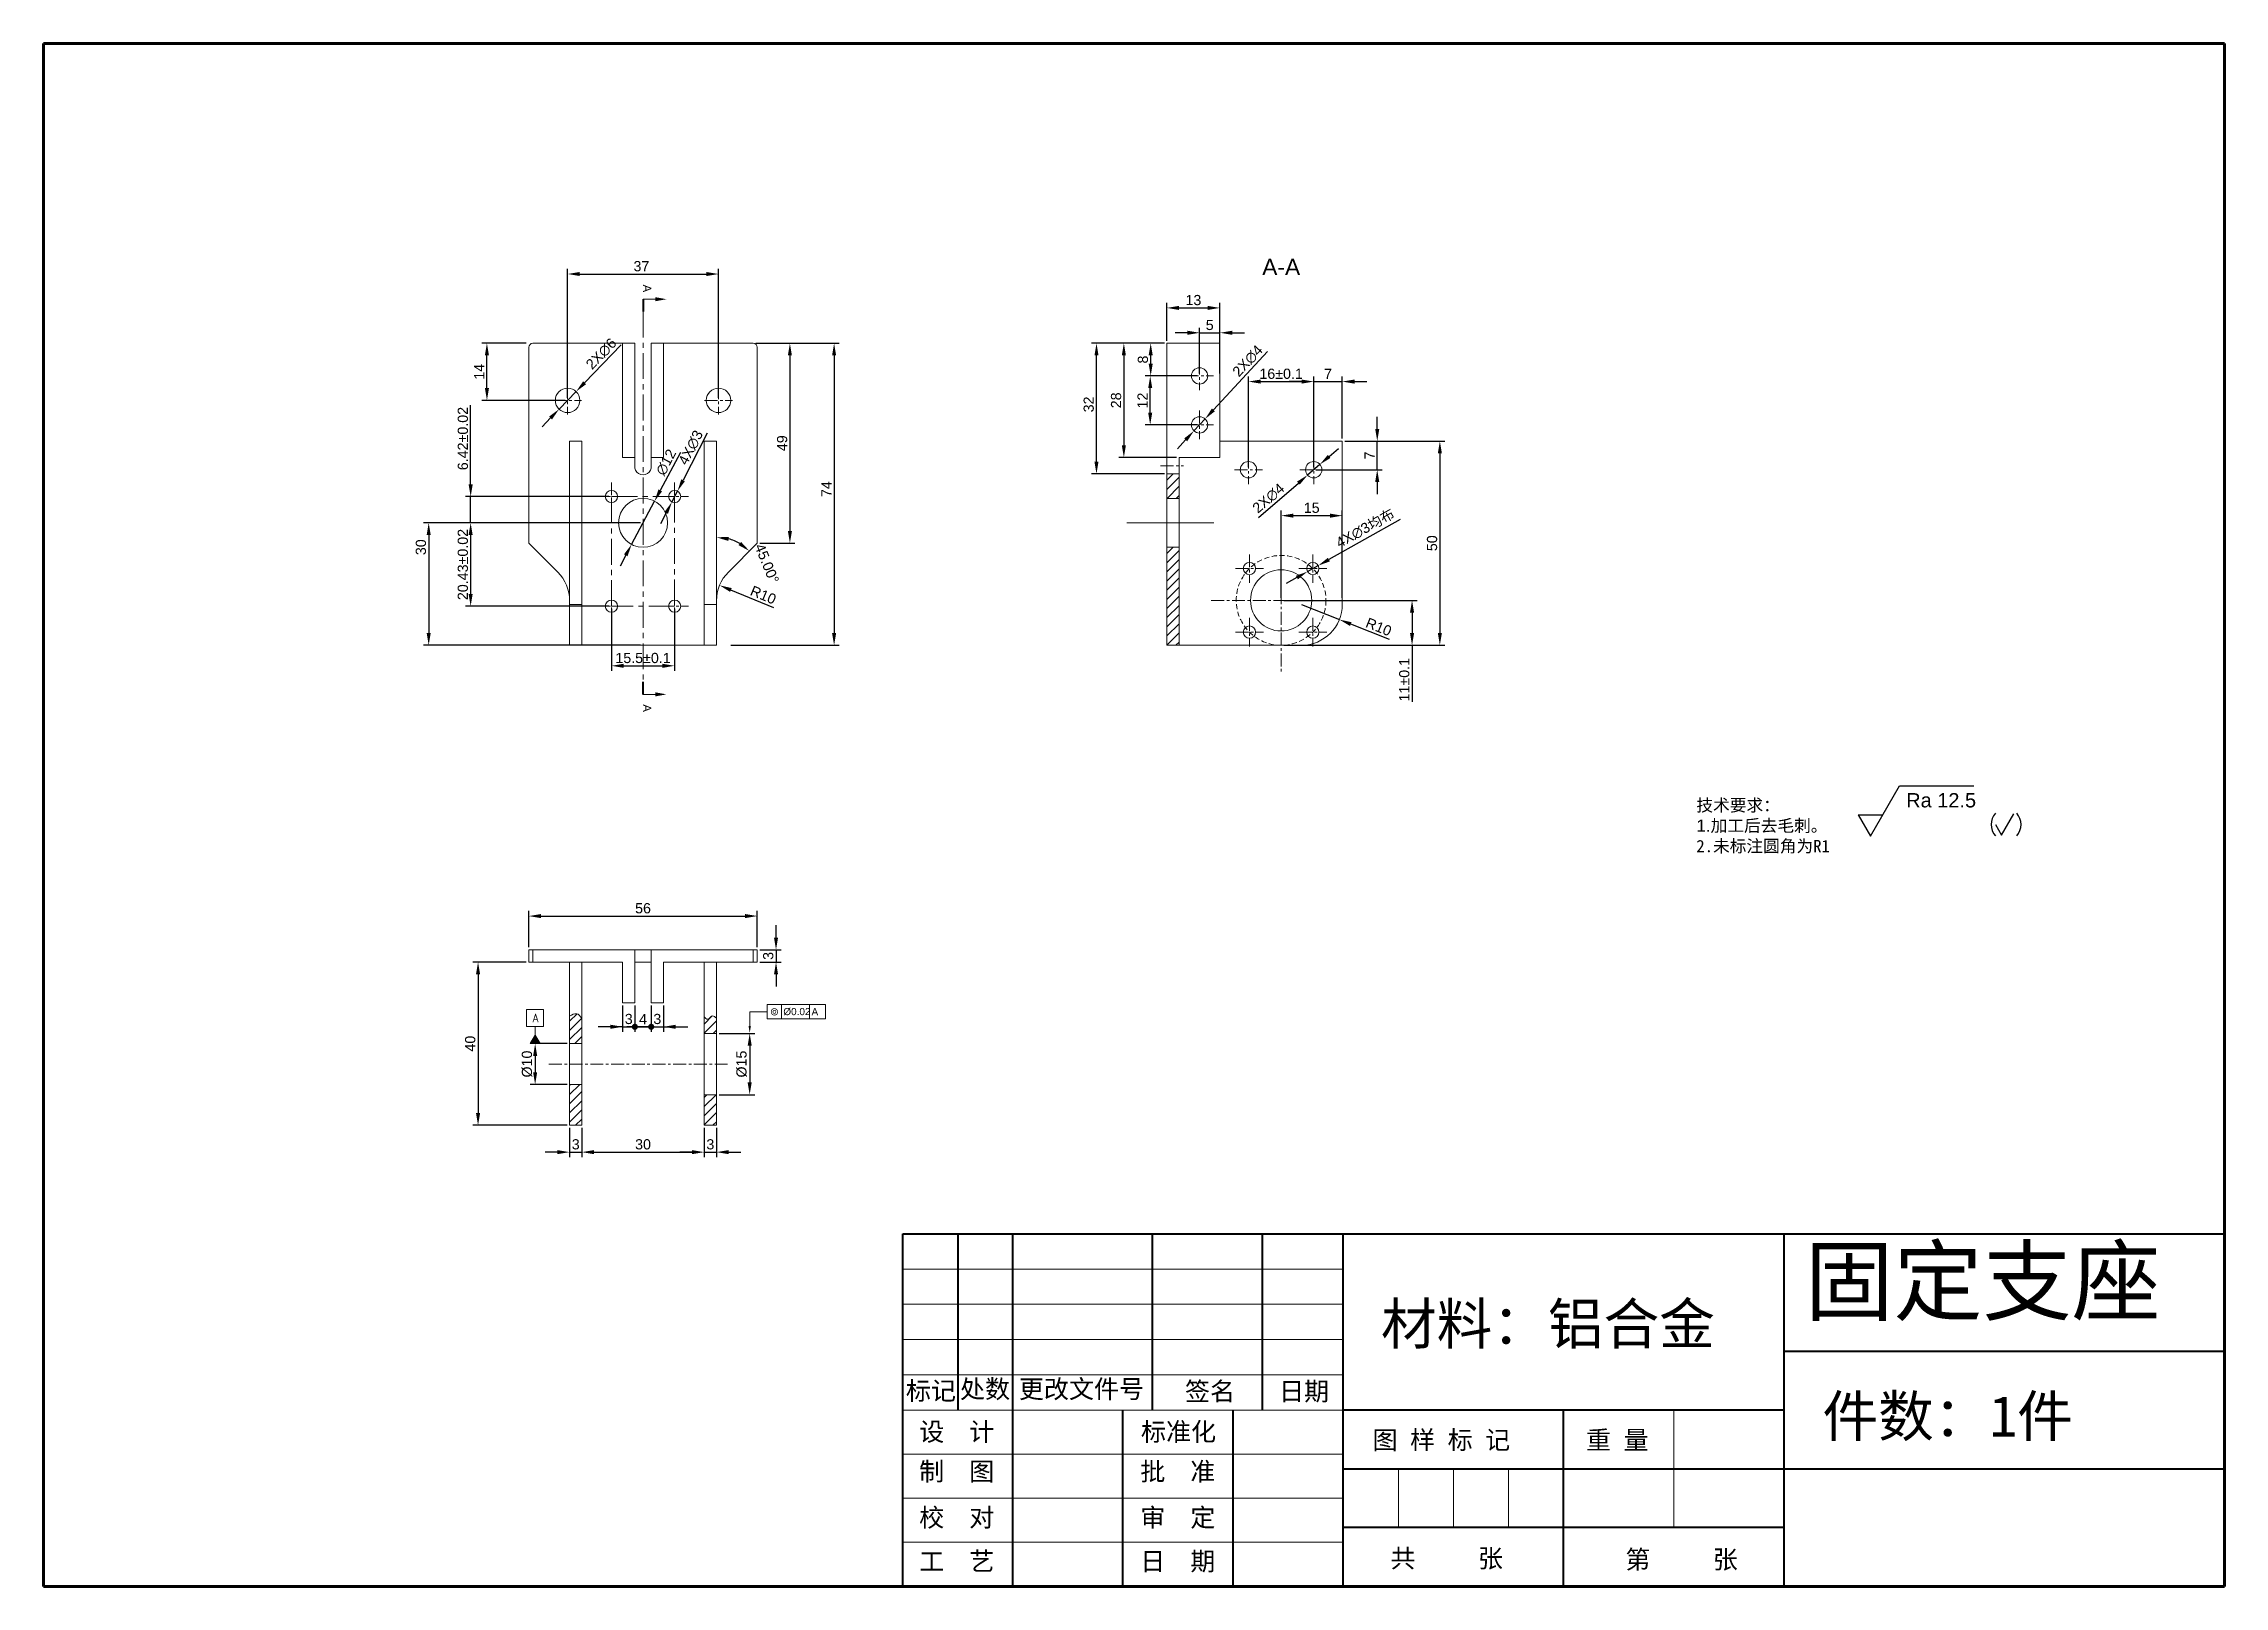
# Model space of a CAD drawing. Header units: millimetres. Extents: x 8228 to 14419, y 2533 to 3289.
# Drawn here: x 11280 to 11815, y 2701 to 3079 of the extents above; entities that cross this region are included whole.
import ezdxf

# ---------------------------------------------------------------- set-up
doc = ezdxf.new("R2010")
doc.units = ezdxf.units.MM
doc.linetypes.add('CENTER', pattern=[50.8, 31.75, -6.35, 6.35, -6.35])
doc.linetypes.add('DASHED', pattern=[19.05, 12.7, -6.35])
for name, color, linetype, lineweight in [('AM_5', 3, 'Continuous', 25), ('AM_8', 1, 'Continuous', 25), ('中心线', 1, 'CENTER', 5), ('尺寸', 3, 'Continuous', 15), ('标注', 3, 'Continuous', 5), ('粗实线', 7, 'Continuous', 40), ('线框', 7, 'Continuous', 60), ('细实线', 5, 'Continuous', 5), ('虚线', 6, 'DASHED', 5)]:
    doc.layers.add(name, color=color, linetype=linetype, lineweight=lineweight)
doc.styles.add('ACISOGDT', font='amgdt.shx')
doc.styles.get("Standard").update_dxf_attribs({"font": 'arial.ttf'})
doc.styles.add('USER2', font='SIMPLEX.SHX')
doc.styles.add('样式 2', font='arial.ttf', dxfattribs={"height": 2})
doc.dimstyles.new('样式0-2', dxfattribs={"dimtxt": 2.5, "dimasz": 3, "dimexe": 1.25, "dimexo": 0.625, "dimtad": 1, "dimdsep": 46, "dimtxsty": 'Standard', "dimcen": 2.5, "dimazin": 0, "dimtfac": 1, "dimtmove": 0, "dimatfit": 3, "dimfxl": 1, "dimarcsym": 0})
doc.dimstyles.new('样式0-2$0', dxfattribs={"dimtxt": 2.5, "dimasz": 3, "dimexe": 1.25, "dimexo": 0.625, "dimtad": 1, "dimdsep": 46, "dimtxsty": 'Standard', "dimcen": 2.5, "dimazin": 0, "dimtfac": 1, "dimtmove": 0, "dimatfit": 3, "dimfxl": 1, "dimarcsym": 0})

msp = doc.modelspace()

# ---------------------------------------------------------------- texts
at = {"layer": 'AM_5', "insert": (11736.66, 2895.244), "char_height": 3.5, "width": 18.09925, "attachment_point": 1}
msp.add_mtext('Ra 12.5', dxfattribs=at)
at = {"layer": '中心线', "attachment_point": 1, "style": '样式 2'}
for s, insert, char_height in [('{\\fSimSun|b0|i0|c134|p2;\\C2;固定支座}', (11711.742, 2783.7), 16), ('{\\fSimSun|b0|i0|c134|p2;\\C2;材料：铝合金}', (11607.896, 2770.226), 10), ('{\\fSimSun|b0|i0|c134|p2;\\C2;件数：1件}', (11716.143, 2747.587), 10)]:
    msp.add_mtext_dynamic_manual_height_columns(s, width=150.08792, gutter_width=10, heights=[0], dxfattribs=dict(at, insert=insert, char_height=char_height))
at = {"layer": '尺寸', "color": 2}
for s, insert, char_height, attachment_point, style in [('\\Fisocp.shx,gbcbig.shx;\\W1.0000000000;\\T1.0000000000;\\o\\lA', (11399.801, 2841.195), 2.1, 1, 'USER2'), ('r', (11459.206, 2841.684), 1.75, 5, 'ACISOGDT')]:
    msp.add_mtext(s, dxfattribs=dict(at, insert=insert, char_height=char_height, attachment_point=attachment_point, style=style))
at = {"layer": '尺寸', "color": 2, "char_height": 1.75, "attachment_point": 4}
for s, insert in [('%%c0.02', (11461.393, 2841.684)), (' A', (11467.623, 2841.684))]:
    msp.add_mtext(s, dxfattribs=dict(at, insert=insert))
at = {"layer": '标注', "insert": (11685.214, 2893.779), "char_height": 3, "attachment_point": 1, "style": '样式 2'}
msp.add_mtext_dynamic_manual_height_columns('{\\fSimSun|b0|i0|c134|p2;\\C0;技术要求：\\fArial|b0|i0|c0|p34;\\P1.\\fSimSun|b0|i0|c134|p2;加工后去毛刺。\\P2.未标注圆角为R1}', width=65.6412, gutter_width=10, heights=[0], dxfattribs=at)
at = {"layer": '粗实线', "ltscale": 0.1, "insert": (11578.785, 3026.165), "char_height": 4, "attachment_point": 1, "style": '样式 2'}
msp.add_mtext_dynamic_manual_height_columns('A-A', width=10.20629, gutter_width=10, heights=[0], dxfattribs=at)
at = {"layer": '粗实线', "ltscale": 0.1, "char_height": 2, "attachment_point": 1, "rotation": 270, "style": '样式 2'}
for insert in [(11429.001, 3019.843), (11429.001, 2917.002)]:
    msp.add_mtext_dynamic_manual_height_columns('A', width=7.61663, gutter_width=10, heights=[0], dxfattribs=dict(at, insert=insert))
at = {"layer": '细实线', "char_height": 4.5, "attachment_point": 1}
for s, insert, width in [('{\\f宋体|b0|i0|c134|p2;标记}', (11491.44, 2751.076), 15.75), ('{\\f宋体|b0|i0|c134|p2;处数}', (11504.699, 2751.493), 15.75), ('{\\f宋体|b0|i0|c134|p2;更改文件号}', (11519.132, 2751.493), 33.75), ('{\\f宋体|b0|i0|c134|p2;签名}', (11559.849, 2750.925), 15.75), ('{\\f宋体|b0|i0|c134|p2;日期}', (11582.904, 2750.925), 15.75), ('{\\f宋体|b0|i0|c134|p2;设  计}', (11494.698, 2741.03), 36), ('{\\f宋体|b0|i0|c134|p2;标准化}', (11549.07, 2741.03), 36), ('{\\f宋体|b0|i0|c134|p2;图 样 标 记}', (11605.838, 2739), 40.55418), ('\\f宋体|b0|i0|c134|p2;重 量', (11658.166, 2738.996), 22.5), ('{\\f宋体|b0|i0|c134|p2;制  图}', (11494.698, 2731.308), 36), ('{\\f宋体|b0|i0|c134|p2;批  准}', (11548.89, 2731.308), 36), ('{\\f宋体|b0|i0|c134|p2;校  对}', (11494.698, 2720.009), 36), ('{\\f宋体|b0|i0|c134|p2;审  定}', (11548.89, 2720.009), 36), ('{\\f宋体|b0|i0|c134|p2; 共     张}', (11607.171, 2710.01), 36.38916), ('{\\f宋体|b0|i0|c134|p2; 第     张}', (11664.745, 2709.743), 45), ('{\\f宋体|b0|i0|c134|p2;工  艺}', (11494.698, 2709.277), 36), ('{\\f宋体|b0|i0|c134|p2;日  期}', (11548.89, 2709.277), 36)]:
    msp.add_mtext(s, dxfattribs=dict(at, insert=insert, width=width))

# ---------------------------------------------------------------- blocks, each defined once
blk = doc.blocks.new('*D88')
at = {"layer": 'Defpoints', "color": 0, "ltscale": 0.1, "transparency": 16777216}
for p in [(11406.42, 2989.32), (11410.59, 2993.63)]:
    blk.add_point(p, dxfattribs=at)
at = {"layer": '标注', "color": 0, "lineweight": -2, "ltscale": 0.1, "transparency": 16777216}
for p, q in [((11421.65, 3005.08), (11412.67, 2995.79)), ((11406.42, 2989.32), (11410.59, 2993.63)), ((11404.33, 2987.16), (11402.25, 2985.01))]:
    blk.add_line(p, q, dxfattribs=at)
at = {"layer": '标注', "color": 0, "ltscale": 0.1, "transparency": 16777216}
for points in [[(11412.31, 2996.14), (11413.03, 2995.44), (11410.59, 2993.63)], [(11403.97, 2987.51), (11404.69, 2986.82), (11406.42, 2989.32)]]:
    blk.add_solid(points, dxfattribs=at)
at = {"layer": '标注', "color": 0, "ltscale": 0.1, "transparency": 16777216, "insert": (11416.78, 3002.88), "char_height": 2.5, "attachment_point": 5, "rotation": 45.9738}
blk.add_mtext('2X∅6', dxfattribs=at)
blk = doc.blocks.new('*D89')
at = {"layer": 'Defpoints', "color": 0, "ltscale": 0.1, "transparency": 16777216}
for p in [(11435.44, 2969.23), (11434.06, 2966.56)]:
    blk.add_point(p, dxfattribs=at)
at = {"layer": '标注', "color": 0, "lineweight": -2, "ltscale": 0.1, "transparency": 16777216}
for p, q in [((11442.75, 2983.43), (11436.81, 2971.9)), ((11434.06, 2966.56), (11435.44, 2969.23)), ((11432.69, 2963.9), (11431.32, 2961.23))]:
    blk.add_line(p, q, dxfattribs=at)
at = {"layer": '标注', "color": 0, "ltscale": 0.1, "transparency": 16777216}
for points in [[(11436.37, 2972.13), (11437.26, 2971.67), (11435.44, 2969.23)], [(11432.25, 2964.13), (11433.13, 2963.67), (11434.06, 2966.56)]]:
    blk.add_solid(points, dxfattribs=at)
at = {"layer": '标注', "color": 0, "ltscale": 0.1, "transparency": 16777216, "insert": (11438.72, 2979.9), "char_height": 2.5, "attachment_point": 5, "rotation": 62.7457}
blk.add_mtext('4X∅3', dxfattribs=at)
blk = doc.blocks.new('*D90')
at = {"layer": 'Defpoints', "color": 0, "ltscale": 0.1, "transparency": 16777216}
for p in [(11429.82, 2966.77), (11424.18, 2956.18)]:
    blk.add_point(p, dxfattribs=at)
at = {"layer": '标注', "color": 0, "lineweight": -2, "ltscale": 0.1, "transparency": 16777216}
for p, q in [((11436.17, 2978.71), (11431.23, 2969.42)), ((11424.18, 2956.18), (11429.82, 2966.77)), ((11422.77, 2953.53), (11421.36, 2950.88))]:
    blk.add_line(p, q, dxfattribs=at)
at = {"layer": '标注', "color": 0, "ltscale": 0.1, "transparency": 16777216}
for points in [[(11430.79, 2969.65), (11431.67, 2969.18), (11429.82, 2966.77)], [(11422.33, 2953.76), (11423.21, 2953.29), (11424.18, 2956.18)]]:
    blk.add_solid(points, dxfattribs=at)
at = {"layer": '标注', "color": 0, "ltscale": 0.1, "transparency": 16777216, "insert": (11432.66, 2976.31), "char_height": 2.5, "attachment_point": 5, "rotation": 61.9837}
blk.add_mtext('∅12', dxfattribs=at)
blk = doc.blocks.new('*D91')
at = {"layer": 'Defpoints', "color": 0, "ltscale": 0.1, "transparency": 16777216}
for p in [(11454, 3005.48), (11455, 2956.48), (11463, 2956.48)]:
    blk.add_point(p, dxfattribs=at)
at = {"layer": '标注', "color": 0, "lineweight": -2, "ltscale": 0.1, "transparency": 16777216}
for p, q in [((11454.63, 3005.48), (11464.25, 3005.48)), ((11463, 3002.48), (11463, 2959.48)), ((11455.63, 2956.48), (11464.25, 2956.48))]:
    blk.add_line(p, q, dxfattribs=at)
at = {"layer": '标注', "color": 0, "ltscale": 0.1, "transparency": 16777216}
for points in [[(11462.5, 3002.48), (11463.5, 3002.48), (11463, 3005.48)], [(11462.5, 2959.48), (11463.5, 2959.48), (11463, 2956.48)]]:
    blk.add_solid(points, dxfattribs=at)
at = {"layer": '标注', "color": 0, "ltscale": 0.1, "transparency": 16777216, "insert": (11461.1, 2980.98), "char_height": 2.5, "attachment_point": 5, "rotation": 90}
blk.add_mtext('49', dxfattribs=at)
blk = doc.blocks.new('*D93')
at = {"layer": 'Defpoints', "color": 0, "ltscale": 0.1, "transparency": 16777216}
for p in [(11454, 3005.48), (11447.93, 2931.48), (11473.84, 2931.48)]:
    blk.add_point(p, dxfattribs=at)
at = {"layer": '标注', "color": 0, "lineweight": -2, "ltscale": 0.1, "transparency": 16777216}
for p, q in [((11454.63, 3005.48), (11475.09, 3005.48)), ((11473.84, 3002.48), (11473.84, 2934.48)), ((11448.55, 2931.48), (11475.09, 2931.48))]:
    blk.add_line(p, q, dxfattribs=at)
at = {"layer": '标注', "color": 0, "ltscale": 0.1, "transparency": 16777216}
for points in [[(11473.34, 3002.48), (11474.34, 3002.48), (11473.84, 3005.48)], [(11473.34, 2934.48), (11474.34, 2934.48), (11473.84, 2931.48)]]:
    blk.add_solid(points, dxfattribs=at)
at = {"layer": '标注', "color": 0, "ltscale": 0.1, "transparency": 16777216, "insert": (11471.97, 2969.73), "char_height": 2.5, "attachment_point": 5, "rotation": 90}
blk.add_mtext('74', dxfattribs=at)
blk = doc.blocks.new('*D97')
at = {"layer": 'Defpoints', "color": 0, "ltscale": 0.1, "transparency": 16777216}
for p in [(11388.73, 3005.48), (11399, 3005.48), (11408.5, 2991.48)]:
    blk.add_point(p, dxfattribs=at)
at = {"layer": '标注', "color": 0, "lineweight": -2, "ltscale": 0.1, "transparency": 16777216}
for p, q in [((11398.38, 3005.48), (11387.48, 3005.48)), ((11388.73, 2994.48), (11388.73, 3002.48)), ((11407.88, 2991.48), (11387.48, 2991.48))]:
    blk.add_line(p, q, dxfattribs=at)
at = {"layer": '标注', "color": 0, "ltscale": 0.1, "transparency": 16777216}
for points in [[(11388.23, 3002.48), (11389.23, 3002.48), (11388.73, 3005.48)], [(11388.23, 2994.48), (11389.23, 2994.48), (11388.73, 2991.48)]]:
    blk.add_solid(points, dxfattribs=at)
at = {"layer": '标注', "color": 0, "ltscale": 0.1, "transparency": 16777216, "insert": (11386.85, 2998.48), "char_height": 2.5, "attachment_point": 5, "rotation": 90}
blk.add_mtext('14', dxfattribs=at)
blk = doc.blocks.new('*D98')
at = {"layer": 'Defpoints', "color": 0, "ltscale": 0.1, "transparency": 16777216}
for p in [(11445.5, 3022.44), (11408.5, 2991.48), (11445.5, 2991.48)]:
    blk.add_point(p, dxfattribs=at)
at = {"layer": '标注', "color": 0, "lineweight": -2, "ltscale": 0.1, "transparency": 16777216}
for p, q in [((11408.5, 2992.1), (11408.5, 3023.69)), ((11411.5, 3022.44), (11442.5, 3022.44)), ((11445.5, 2992.1), (11445.5, 3023.69))]:
    blk.add_line(p, q, dxfattribs=at)
at = {"layer": '标注', "color": 0, "ltscale": 0.1, "transparency": 16777216}
for points in [[(11411.5, 3022.94), (11411.5, 3021.94), (11408.5, 3022.44)], [(11442.5, 3022.94), (11442.5, 3021.94), (11445.5, 3022.44)]]:
    blk.add_solid(points, dxfattribs=at)
at = {"layer": '标注', "color": 0, "ltscale": 0.1, "transparency": 16777216, "insert": (11426.6, 3024.34), "char_height": 2.5, "attachment_point": 5}
blk.add_mtext('37', dxfattribs=at)
blk = doc.blocks.new('*D100')
at = {"layer": 'Defpoints', "color": 0, "ltscale": 0.1, "transparency": 16777216}
for p in [(11455, 2856.86), (11455, 2853.86), (11459.6, 2853.86)]:
    blk.add_point(p, dxfattribs=at)
at = {"layer": '标注', "color": 0, "lineweight": -2, "ltscale": 0.1, "transparency": 16777216}
for p, q in [((11459.6, 2859.86), (11459.6, 2862.86)), ((11455.63, 2856.86), (11460.85, 2856.86)), ((11459.6, 2856.86), (11459.6, 2853.86)), ((11455.63, 2853.86), (11460.85, 2853.86)), ((11459.6, 2850.86), (11459.6, 2847.86))]:
    blk.add_line(p, q, dxfattribs=at)
at = {"layer": '标注', "color": 0, "ltscale": 0.1, "transparency": 16777216}
for points in [[(11459.1, 2859.86), (11460.1, 2859.86), (11459.6, 2856.86)], [(11459.1, 2850.86), (11460.1, 2850.86), (11459.6, 2853.86)]]:
    blk.add_solid(points, dxfattribs=at)
at = {"layer": '标注', "color": 0, "ltscale": 0.1, "transparency": 16777216, "insert": (11457.7, 2855.36), "char_height": 2.5, "attachment_point": 5, "rotation": 90}
blk.add_mtext('3', dxfattribs=at)
blk = doc.blocks.new('*D103')
at = {"layer": 'Defpoints', "color": 0, "ltscale": 0.1, "transparency": 16777216}
for p in [(11412, 2813.86), (11442, 2813.86), (11442, 2807.28)]:
    blk.add_point(p, dxfattribs=at)
at = {"layer": '标注', "color": 0, "lineweight": -2, "ltscale": 0.1, "transparency": 16777216}
for p, q in [((11412, 2813.23), (11412, 2806.03)), ((11442, 2813.23), (11442, 2806.03)), ((11415, 2807.28), (11439, 2807.28))]:
    blk.add_line(p, q, dxfattribs=at)
at = {"layer": '标注', "color": 0, "ltscale": 0.1, "transparency": 16777216}
for points in [[(11415, 2807.78), (11415, 2806.78), (11412, 2807.28)], [(11439, 2807.78), (11439, 2806.78), (11442, 2807.28)]]:
    blk.add_solid(points, dxfattribs=at)
at = {"layer": '标注', "color": 0, "ltscale": 0.1, "transparency": 16777216, "insert": (11427, 2809.18), "char_height": 2.5, "attachment_point": 5}
blk.add_mtext('30', dxfattribs=at)
blk = doc.blocks.new('*D104')
at = {"layer": 'Defpoints', "color": 0, "ltscale": 0.1, "transparency": 16777216}
for p in [(11598.42, 2981.48), (11588.42, 2931.48), (11622.33, 2931.48)]:
    blk.add_point(p, dxfattribs=at)
at = {"layer": '标注', "color": 0, "lineweight": -2, "ltscale": 0.1, "transparency": 16777216}
for p, q in [((11599.05, 2981.48), (11623.58, 2981.48)), ((11622.33, 2978.48), (11622.33, 2934.48)), ((11589.05, 2931.48), (11623.58, 2931.48))]:
    blk.add_line(p, q, dxfattribs=at)
at = {"layer": '标注', "color": 0, "ltscale": 0.1, "transparency": 16777216}
for points in [[(11621.83, 2978.48), (11622.83, 2978.48), (11622.33, 2981.48)], [(11621.83, 2934.48), (11622.83, 2934.48), (11622.33, 2931.48)]]:
    blk.add_solid(points, dxfattribs=at)
at = {"layer": '标注', "color": 0, "ltscale": 0.1, "transparency": 16777216, "insert": (11620.43, 2956.48), "char_height": 2.5, "attachment_point": 5, "rotation": 90}
blk.add_mtext('50', dxfattribs=at)
blk = doc.blocks.new('*D105')
at = {"layer": 'Defpoints', "color": 0, "ltscale": 0.1, "transparency": 16777216}
for p in [(11588.42, 2941.48), (11597.71, 2937.77)]:
    blk.add_point(p, dxfattribs=at)
at = {"layer": '标注', "color": 0, "lineweight": -2, "ltscale": 0.1, "transparency": 16777216}
for p, q in [((11588.42, 2941.48), (11597.71, 2937.77)), ((11609.98, 2932.87), (11600.49, 2936.66))]:
    blk.add_line(p, q, dxfattribs=at)
at = {"layer": '标注', "color": 0, "ltscale": 0.1, "transparency": 16777216}
blk.add_solid([(11600.68, 2937.12), (11600.31, 2936.19), (11597.71, 2937.77)], dxfattribs=at)
at = {"layer": '标注', "color": 0, "ltscale": 0.1, "transparency": 16777216, "insert": (11607.34, 2935.97), "char_height": 2.5, "attachment_point": 5, "rotation": 338.2387}
blk.add_mtext('R10', dxfattribs=at)
blk = doc.blocks.new('*D106')
at = {"layer": 'Defpoints', "color": 0, "ltscale": 0.1, "transparency": 16777216}
for p in [(11583.42, 2942.48), (11583.42, 2931.48), (11615.52, 2931.48)]:
    blk.add_point(p, dxfattribs=at)
at = {"layer": '标注', "color": 0, "lineweight": -2, "ltscale": 0.1, "transparency": 16777216}
for p, q in [((11584.05, 2942.48), (11616.77, 2942.48)), ((11615.52, 2939.48), (11615.52, 2934.48)), ((11584.05, 2931.48), (11616.77, 2931.48)), ((11615.52, 2931.48), (11615.52, 2917.59))]:
    blk.add_line(p, q, dxfattribs=at)
at = {"layer": '标注', "color": 0, "ltscale": 0.1, "transparency": 16777216}
for points in [[(11615.02, 2939.48), (11616.02, 2939.48), (11615.52, 2942.48)], [(11615.02, 2934.48), (11616.02, 2934.48), (11615.52, 2931.48)]]:
    blk.add_solid(points, dxfattribs=at)
at = {"layer": '标注', "color": 0, "ltscale": 0.1, "transparency": 16777216, "insert": (11613.62, 2923.03), "char_height": 2.5, "attachment_point": 5, "rotation": 90}
blk.add_mtext('11%%P0.1', dxfattribs=at)
blk = doc.blocks.new('*D107')
at = {"layer": 'Defpoints', "color": 0, "ltscale": 0.1, "transparency": 16777216}
for p in [(11598.42, 2963.23), (11583.42, 2942.48), (11598.42, 2942.48)]:
    blk.add_point(p, dxfattribs=at)
at = {"layer": '标注', "color": 0, "lineweight": -2, "ltscale": 0.1, "transparency": 16777216}
for p, q in [((11583.42, 2943.1), (11583.42, 2964.48)), ((11586.42, 2963.23), (11595.42, 2963.23)), ((11598.42, 2943.1), (11598.42, 2964.48))]:
    blk.add_line(p, q, dxfattribs=at)
at = {"layer": '标注', "color": 0, "ltscale": 0.1, "transparency": 16777216}
for points in [[(11586.42, 2963.73), (11586.42, 2962.73), (11583.42, 2963.23)], [(11595.42, 2963.73), (11595.42, 2962.73), (11598.42, 2963.23)]]:
    blk.add_solid(points, dxfattribs=at)
at = {"layer": '标注', "color": 0, "ltscale": 0.1, "transparency": 16777216, "insert": (11590.92, 2965.14), "char_height": 2.5, "attachment_point": 5}
blk.add_mtext('15', dxfattribs=at)
blk = doc.blocks.new('*D113')
at = {"layer": 'Defpoints', "color": 0, "ltscale": 0.1, "transparency": 16777216}
for p in [(11589.91, 2973.17), (11592.93, 2975.79)]:
    blk.add_point(p, dxfattribs=at)
at = {"layer": '标注', "color": 0, "lineweight": -2, "ltscale": 0.1, "transparency": 16777216}
for p, q in [((11595.2, 2977.75), (11597.47, 2979.72)), ((11592.93, 2975.79), (11589.91, 2973.17)), ((11577.89, 2962.75), (11587.64, 2971.2))]:
    blk.add_line(p, q, dxfattribs=at)
at = {"layer": '标注', "color": 0, "ltscale": 0.1, "transparency": 16777216}
for points in [[(11594.87, 2978.13), (11595.53, 2977.37), (11592.93, 2975.79)], [(11587.31, 2971.58), (11587.97, 2970.82), (11589.91, 2973.17)]]:
    blk.add_solid(points, dxfattribs=at)
at = {"layer": '标注', "color": 0, "ltscale": 0.1, "transparency": 16777216, "insert": (11580.34, 2967.48), "char_height": 2.5, "attachment_point": 5, "rotation": 40.9204}
blk.add_mtext('2X∅4', dxfattribs=at)
blk = doc.blocks.new('*D111')
at = {"layer": 'Defpoints', "color": 0, "ltscale": 0.1, "transparency": 16777216}
for p in [(11598.42, 2981.48), (11606.98, 2981.48), (11591.42, 2974.48)]:
    blk.add_point(p, dxfattribs=at)
at = {"layer": '标注', "color": 0, "lineweight": -2, "ltscale": 0.1, "transparency": 16777216}
for p, q in [((11606.98, 2984.48), (11606.98, 2987.48)), ((11599.05, 2981.48), (11608.23, 2981.48)), ((11606.98, 2974.48), (11606.98, 2981.48)), ((11592.05, 2974.48), (11608.23, 2974.48)), ((11606.98, 2971.48), (11606.98, 2968.48))]:
    blk.add_line(p, q, dxfattribs=at)
at = {"layer": '标注', "color": 0, "ltscale": 0.1, "transparency": 16777216}
for points in [[(11606.48, 2984.48), (11607.48, 2984.48), (11606.98, 2981.48)], [(11606.48, 2971.48), (11607.48, 2971.48), (11606.98, 2974.48)]]:
    blk.add_solid(points, dxfattribs=at)
at = {"layer": '标注', "color": 0, "ltscale": 0.1, "transparency": 16777216, "insert": (11605.1, 2977.98), "char_height": 2.5, "attachment_point": 5, "rotation": 90}
blk.add_mtext('7', dxfattribs=at)
blk = doc.blocks.new('*D112')
at = {"layer": 'Defpoints', "color": 0, "ltscale": 0.1, "transparency": 16777216}
for p in [(11598.42, 2996.08), (11598.42, 2981.48), (11591.42, 2974.48)]:
    blk.add_point(p, dxfattribs=at)
at = {"layer": '标注', "color": 0, "lineweight": -2, "ltscale": 0.1, "transparency": 16777216}
for p, q in [((11588.42, 2996.08), (11585.42, 2996.08)), ((11591.42, 2975.1), (11591.42, 2997.33)), ((11591.42, 2996.08), (11598.42, 2996.08)), ((11598.42, 2982.1), (11598.42, 2997.33)), ((11601.42, 2996.08), (11604.42, 2996.08))]:
    blk.add_line(p, q, dxfattribs=at)
at = {"layer": '标注', "color": 0, "ltscale": 0.1, "transparency": 16777216}
for points in [[(11588.42, 2996.58), (11588.42, 2995.58), (11591.42, 2996.08)], [(11601.42, 2996.58), (11601.42, 2995.58), (11598.42, 2996.08)]]:
    blk.add_solid(points, dxfattribs=at)
at = {"layer": '标注', "color": 0, "ltscale": 0.1, "transparency": 16777216, "insert": (11594.92, 2997.96), "char_height": 2.5, "attachment_point": 5}
blk.add_mtext('7', dxfattribs=at)
blk = doc.blocks.new('*D110')
at = {"layer": 'Defpoints', "color": 0, "ltscale": 0.1, "transparency": 16777216}
for p in [(11591.42, 2996.08), (11575.42, 2974.48), (11591.42, 2974.48)]:
    blk.add_point(p, dxfattribs=at)
at = {"layer": '标注', "color": 0, "lineweight": -2, "ltscale": 0.1, "transparency": 16777216}
for p, q in [((11575.42, 2975.1), (11575.42, 2997.33)), ((11578.42, 2996.08), (11588.42, 2996.08)), ((11591.42, 2975.1), (11591.42, 2997.33))]:
    blk.add_line(p, q, dxfattribs=at)
at = {"layer": '标注', "color": 0, "ltscale": 0.1, "transparency": 16777216}
for points in [[(11578.42, 2996.58), (11578.42, 2995.58), (11575.42, 2996.08)], [(11588.42, 2996.58), (11588.42, 2995.58), (11591.42, 2996.08)]]:
    blk.add_solid(points, dxfattribs=at)
at = {"layer": '标注', "color": 0, "ltscale": 0.1, "transparency": 16777216, "insert": (11583.42, 2997.98), "char_height": 2.5, "attachment_point": 5}
blk.add_mtext('16%%P0.1', dxfattribs=at)
blk = doc.blocks.new('*D114')
at = {"layer": 'Defpoints', "color": 0, "ltscale": 0.1, "transparency": 16777216}
for p in [(11568.42, 3014.13), (11555.42, 3005.48), (11568.42, 3005.48)]:
    blk.add_point(p, dxfattribs=at)
at = {"layer": '标注', "color": 0, "lineweight": -2, "ltscale": 0.1, "transparency": 16777216}
for p, q in [((11555.42, 3006.1), (11555.42, 3015.38)), ((11568.42, 3006.1), (11568.42, 3015.38)), ((11558.42, 3014.13), (11565.42, 3014.13))]:
    blk.add_line(p, q, dxfattribs=at)
at = {"layer": '标注', "color": 0, "ltscale": 0.1, "transparency": 16777216}
for points in [[(11558.42, 3014.63), (11558.42, 3013.63), (11555.42, 3014.13)], [(11565.42, 3014.63), (11565.42, 3013.63), (11568.42, 3014.13)]]:
    blk.add_solid(points, dxfattribs=at)
at = {"layer": '标注', "color": 0, "ltscale": 0.1, "transparency": 16777216, "insert": (11561.92, 3016.04), "char_height": 2.5, "attachment_point": 5}
blk.add_mtext('13', dxfattribs=at)
blk = doc.blocks.new('*D116')
at = {"layer": 'Defpoints', "color": 0, "ltscale": 0.1, "transparency": 16777216}
for p in [(11551.45, 3005.48), (11555.42, 3005.48), (11563.42, 2997.48)]:
    blk.add_point(p, dxfattribs=at)
at = {"layer": '标注', "color": 0, "lineweight": -2, "ltscale": 0.1, "transparency": 16777216}
for p, q in [((11554.8, 3005.48), (11550.2, 3005.48)), ((11551.45, 3000.48), (11551.45, 3002.48)), ((11562.8, 2997.48), (11550.2, 2997.48))]:
    blk.add_line(p, q, dxfattribs=at)
at = {"layer": '标注', "color": 0, "ltscale": 0.1, "transparency": 16777216}
for points in [[(11550.95, 3002.48), (11551.95, 3002.48), (11551.45, 3005.48)], [(11550.95, 3000.48), (11551.95, 3000.48), (11551.45, 2997.48)]]:
    blk.add_solid(points, dxfattribs=at)
at = {"layer": '标注', "color": 0, "ltscale": 0.1, "transparency": 16777216, "insert": (11549.55, 3001.48), "char_height": 2.5, "attachment_point": 5, "rotation": 90}
blk.add_mtext('8', dxfattribs=at)
blk = doc.blocks.new('*D117')
at = {"layer": 'Defpoints', "color": 0, "ltscale": 0.1, "transparency": 16777216}
for p in [(11568.42, 3008.04), (11563.42, 2997.48), (11568.42, 2997.48)]:
    blk.add_point(p, dxfattribs=at)
at = {"layer": '标注', "color": 0, "lineweight": -2, "ltscale": 0.1, "transparency": 16777216}
for p, q in [((11560.42, 3008.04), (11557.42, 3008.04)), ((11563.42, 2998.1), (11563.42, 3009.29)), ((11563.42, 3008.04), (11568.42, 3008.04)), ((11568.42, 2998.1), (11568.42, 3009.29)), ((11571.42, 3008.04), (11574.42, 3008.04))]:
    blk.add_line(p, q, dxfattribs=at)
at = {"layer": '标注', "color": 0, "ltscale": 0.1, "transparency": 16777216}
for points in [[(11560.42, 3008.54), (11560.42, 3007.54), (11563.42, 3008.04)], [(11571.42, 3008.54), (11571.42, 3007.54), (11568.42, 3008.04)]]:
    blk.add_solid(points, dxfattribs=at)
at = {"layer": '标注', "color": 0, "ltscale": 0.1, "transparency": 16777216, "insert": (11565.92, 3009.94), "char_height": 2.5, "attachment_point": 5}
blk.add_mtext('5', dxfattribs=at)
blk = doc.blocks.new('*D118')
at = {"layer": 'Defpoints', "color": 0, "ltscale": 0.1, "transparency": 16777216}
for p in [(11551.33, 2997.48), (11563.42, 2997.48), (11563.42, 2985.48)]:
    blk.add_point(p, dxfattribs=at)
at = {"layer": '标注', "color": 0, "lineweight": -2, "ltscale": 0.1, "transparency": 16777216}
for p, q in [((11562.8, 2997.48), (11550.08, 2997.48)), ((11551.33, 2988.48), (11551.33, 2994.48)), ((11562.8, 2985.48), (11550.08, 2985.48))]:
    blk.add_line(p, q, dxfattribs=at)
at = {"layer": '标注', "color": 0, "ltscale": 0.1, "transparency": 16777216}
for points in [[(11550.83, 2994.48), (11551.83, 2994.48), (11551.33, 2997.48)], [(11550.83, 2988.48), (11551.83, 2988.48), (11551.33, 2985.48)]]:
    blk.add_solid(points, dxfattribs=at)
at = {"layer": '标注', "color": 0, "ltscale": 0.1, "transparency": 16777216, "insert": (11549.45, 2991.44), "char_height": 2.5, "attachment_point": 5, "rotation": 90}
blk.add_mtext('12', dxfattribs=at)
blk = doc.blocks.new('*D119')
at = {"layer": 'Defpoints', "color": 0, "ltscale": 0.1, "transparency": 16777216}
for p in [(11562.06, 2984.01), (11564.78, 2986.94)]:
    blk.add_point(p, dxfattribs=at)
at = {"layer": '标注', "color": 0, "lineweight": -2, "ltscale": 0.1, "transparency": 16777216}
for p, q in [((11580.07, 3003.42), (11566.82, 2989.14)), ((11562.06, 2984.01), (11564.78, 2986.94)), ((11560.02, 2981.81), (11557.98, 2979.61))]:
    blk.add_line(p, q, dxfattribs=at)
at = {"layer": '标注', "color": 0, "ltscale": 0.1, "transparency": 16777216}
for points in [[(11566.45, 2989.48), (11567.19, 2988.8), (11564.78, 2986.94)], [(11559.65, 2982.15), (11560.39, 2981.47), (11562.06, 2984.01)]]:
    blk.add_solid(points, dxfattribs=at)
at = {"layer": '标注', "color": 0, "ltscale": 0.1, "transparency": 16777216, "insert": (11575.25, 3001.13), "char_height": 2.5, "attachment_point": 5, "rotation": 47.1496}
blk.add_mtext('2X∅4', dxfattribs=at)
blk = doc.blocks.new('*D120')
at = {"layer": 'Defpoints', "color": 0, "ltscale": 0.1, "transparency": 16777216}
for p in [(11538.16, 3005.48), (11555.42, 3005.48), (11555.42, 2973.48)]:
    blk.add_point(p, dxfattribs=at)
at = {"layer": '标注', "color": 0, "lineweight": -2, "ltscale": 0.1, "transparency": 16777216}
for p, q in [((11554.8, 3005.48), (11536.91, 3005.48)), ((11538.16, 2976.48), (11538.16, 3002.48)), ((11554.8, 2973.48), (11536.91, 2973.48))]:
    blk.add_line(p, q, dxfattribs=at)
at = {"layer": '标注', "color": 0, "ltscale": 0.1, "transparency": 16777216}
for points in [[(11537.66, 3002.48), (11538.66, 3002.48), (11538.16, 3005.48)], [(11537.66, 2976.48), (11538.66, 2976.48), (11538.16, 2973.48)]]:
    blk.add_solid(points, dxfattribs=at)
at = {"layer": '标注', "color": 0, "ltscale": 0.1, "transparency": 16777216, "insert": (11536.26, 2990.48), "char_height": 2.5, "attachment_point": 5, "rotation": 90}
blk.add_mtext('32', dxfattribs=at)
blk = doc.blocks.new('*D121')
at = {"layer": 'Defpoints', "color": 0, "ltscale": 0.1, "transparency": 16777216}
for p in [(11442, 2813.86), (11445, 2813.86), (11445, 2807.28)]:
    blk.add_point(p, dxfattribs=at)
at = {"layer": '标注', "color": 0, "lineweight": -2, "ltscale": 0.1, "transparency": 16777216}
for p, q in [((11442, 2813.23), (11442, 2806.03)), ((11445, 2813.23), (11445, 2806.03)), ((11439, 2807.28), (11436, 2807.28)), ((11442, 2807.28), (11445, 2807.28)), ((11448, 2807.28), (11451, 2807.28))]:
    blk.add_line(p, q, dxfattribs=at)
at = {"layer": '标注', "color": 0, "ltscale": 0.1, "transparency": 16777216}
for points in [[(11439, 2807.78), (11439, 2806.78), (11442, 2807.28)], [(11448, 2807.78), (11448, 2806.78), (11445, 2807.28)]]:
    blk.add_solid(points, dxfattribs=at)
at = {"layer": '标注', "color": 0, "ltscale": 0.1, "transparency": 16777216, "insert": (11443.5, 2809.18), "char_height": 2.5, "attachment_point": 5}
blk.add_mtext('3', dxfattribs=at)
blk = doc.blocks.new('*D148')
at = {"layer": 'Defpoints', "color": 0, "transparency": 16777216}
for p in [(11427, 2961.47), (11384.74, 2941.05), (11419.25, 2941.05)]:
    blk.add_point(p, dxfattribs=at)
at = {"layer": '标注', "color": 0, "lineweight": -2, "transparency": 16777216}
for p, q in [((11426.38, 2961.47), (11383.49, 2961.47)), ((11384.74, 2958.47), (11384.74, 2944.05)), ((11418.63, 2941.05), (11383.49, 2941.05))]:
    blk.add_line(p, q, dxfattribs=at)
at = {"layer": '标注', "color": 0, "transparency": 16777216}
for points in [[(11384.24, 2958.47), (11385.24, 2958.47), (11384.74, 2961.47)], [(11384.24, 2944.05), (11385.24, 2944.05), (11384.74, 2941.05)]]:
    blk.add_solid(points, dxfattribs=at)
at = {"layer": '标注', "color": 0, "transparency": 16777216, "insert": (11382.83, 2951.26), "char_height": 2.5, "attachment_point": 5, "rotation": 90}
blk.add_mtext('20.43%%P0.02', dxfattribs=at)
blk = doc.blocks.new('*D149')
at = {"layer": 'Defpoints', "color": 0, "transparency": 16777216}
for p in [(11419.25, 2967.9), (11384.74, 2961.47), (11427, 2961.47)]:
    blk.add_point(p, dxfattribs=at)
at = {"layer": '标注', "color": 0, "lineweight": -2, "transparency": 16777216}
for p, q in [((11384.74, 2970.9), (11384.74, 2990.34)), ((11418.63, 2967.9), (11383.49, 2967.9)), ((11384.74, 2961.47), (11384.74, 2967.9)), ((11426.38, 2961.47), (11383.49, 2961.47)), ((11384.74, 2958.47), (11384.74, 2955.47))]:
    blk.add_line(p, q, dxfattribs=at)
at = {"layer": '标注', "color": 0, "transparency": 16777216}
for points in [[(11384.24, 2970.9), (11385.24, 2970.9), (11384.74, 2967.9)], [(11384.24, 2958.47), (11385.24, 2958.47), (11384.74, 2961.47)]]:
    blk.add_solid(points, dxfattribs=at)
at = {"layer": '标注', "color": 0, "transparency": 16777216, "insert": (11382.84, 2982.12), "char_height": 2.5, "attachment_point": 5, "rotation": 90}
blk.add_mtext('6.42%%P0.02', dxfattribs=at)
blk = doc.blocks.new('*D150')
at = {"layer": 'Defpoints', "color": 0, "transparency": 16777216}
for p in [(11419.25, 2941.05), (11434.75, 2941.05), (11434.75, 2926.44)]:
    blk.add_point(p, dxfattribs=at)
at = {"layer": '标注', "color": 0, "lineweight": -2, "transparency": 16777216}
for p, q in [((11419.25, 2940.42), (11419.25, 2925.19)), ((11434.75, 2940.42), (11434.75, 2925.19)), ((11422.25, 2926.44), (11431.75, 2926.44))]:
    blk.add_line(p, q, dxfattribs=at)
at = {"layer": '标注', "color": 0, "transparency": 16777216}
for points in [[(11422.25, 2926.94), (11422.25, 2925.94), (11419.25, 2926.44)], [(11431.75, 2926.94), (11431.75, 2925.94), (11434.75, 2926.44)]]:
    blk.add_solid(points, dxfattribs=at)
at = {"layer": '标注', "color": 0, "transparency": 16777216, "insert": (11427, 2928.34), "char_height": 2.5, "attachment_point": 5}
blk.add_mtext('15.5%%P0.1', dxfattribs=at)
blk = doc.blocks.new('*D151')
at = {"layer": 'Defpoints', "color": 0, "transparency": 16777216}
for p in [(11589.89, 2949.52), (11592.51, 2950.99)]:
    blk.add_point(p, dxfattribs=at)
at = {"layer": '标注', "color": 0, "lineweight": -2, "transparency": 16777216}
for p, q in [((11612.62, 2962.28), (11595.12, 2952.46)), ((11587.27, 2948.05), (11584.66, 2946.58)), ((11589.89, 2949.52), (11592.51, 2950.99))]:
    blk.add_line(p, q, dxfattribs=at)
at = {"layer": '标注', "color": 0, "transparency": 16777216}
for points in [[(11594.88, 2952.89), (11595.37, 2952.02), (11592.51, 2950.99)], [(11587.03, 2948.49), (11587.52, 2947.62), (11589.89, 2949.52)]]:
    blk.add_solid(points, dxfattribs=at)
at = {"layer": '标注', "color": 0, "transparency": 16777216, "insert": (11604.07, 2960.08), "char_height": 2.5, "attachment_point": 5, "rotation": 29.3064}
blk.add_mtext('4X∅3{\\fSimSun|b0|i0|c134|p2;均布}', dxfattribs=at)
blk = doc.blocks.new('*D158')
at = {"layer": 'Defpoints', "color": 0, "transparency": 16777216}
for p in [(11427, 2961.47), (11374.45, 2931.48), (11427, 2931.48)]:
    blk.add_point(p, dxfattribs=at)
at = {"layer": '标注', "color": 0, "lineweight": -2, "transparency": 16777216}
for p, q in [((11426.38, 2961.47), (11373.2, 2961.47)), ((11374.45, 2958.47), (11374.45, 2934.48)), ((11426.38, 2931.48), (11373.2, 2931.48))]:
    blk.add_line(p, q, dxfattribs=at)
at = {"layer": '标注', "color": 0, "transparency": 16777216}
for points in [[(11373.95, 2958.47), (11374.95, 2958.47), (11374.45, 2961.47)], [(11373.95, 2934.48), (11374.95, 2934.48), (11374.45, 2931.48)]]:
    blk.add_solid(points, dxfattribs=at)
at = {"layer": '标注', "color": 0, "transparency": 16777216, "insert": (11372.55, 2955.5), "char_height": 2.5, "attachment_point": 5, "rotation": 90}
blk.add_mtext('30', dxfattribs=at)
blk = doc.blocks.new('*D160')
at = {"layer": 'Defpoints', "color": 0, "transparency": 16777216}
for p in [(11445.76, 2946.16), (11455, 2942.33)]:
    blk.add_point(p, dxfattribs=at)
at = {"layer": '标注', "color": 0, "lineweight": -2, "transparency": 16777216}
blk.add_line((11459.07, 2940.65), (11448.53, 2945.01), dxfattribs=at)
at = {"layer": '标注', "color": 0, "transparency": 16777216}
blk.add_solid([(11448.73, 2945.48), (11448.34, 2944.55), (11445.76, 2946.16)], dxfattribs=at)
at = {"layer": '标注', "color": 0, "transparency": 16777216, "insert": (11456.47, 2943.78), "char_height": 2.5, "attachment_point": 5, "rotation": 337.5}
blk.add_mtext('R10', dxfattribs=at)
blk = doc.blocks.new('*D162')
at = {"layer": 'Defpoints', "color": 0, "transparency": 16777216}
for p in [(11445, 2981.48), (11447.96, 2957.53), (11455, 2956.48), (11447.93, 2949.41), (11445, 2941.48)]:
    blk.add_point(p, dxfattribs=at)
at = {"layer": '标注', "color": 0, "lineweight": -2, "transparency": 16777216}
blk.add_arc((11445, 2946.48), 11.45, 60.0617, 74.9383, dxfattribs=at)
at = {"layer": '标注', "color": 0, "transparency": 16777216}
for points in [[(11447.91, 2957.03), (11448.04, 2958.02), (11445, 2957.92)], [(11451.02, 2956.79), (11450.41, 2956), (11453.09, 2954.57)]]:
    blk.add_solid(points, dxfattribs=at)
at = {"layer": '标注', "color": 0, "transparency": 16777216, "insert": (11457.36, 2951.51), "char_height": 2.5, "attachment_point": 5, "rotation": 292.1524}
blk.add_mtext('45.00°', dxfattribs=at)
blk = doc.blocks.new('*D163')
at = {"layer": 'Defpoints', "color": 0, "transparency": 16777216}
for p in [(11555.42, 3005.48), (11544.87, 2977.48), (11558.39, 2977.48)]:
    blk.add_point(p, dxfattribs=at)
at = {"layer": '标注', "color": 0, "lineweight": -2, "transparency": 16777216}
for p, q in [((11554.8, 3005.48), (11543.62, 3005.48)), ((11544.87, 3002.48), (11544.87, 2980.48)), ((11557.77, 2977.48), (11543.62, 2977.48))]:
    blk.add_line(p, q, dxfattribs=at)
at = {"layer": '标注', "color": 0, "transparency": 16777216}
for points in [[(11544.37, 3002.48), (11545.37, 3002.48), (11544.87, 3005.48)], [(11544.37, 2980.48), (11545.37, 2980.48), (11544.87, 2977.48)]]:
    blk.add_solid(points, dxfattribs=at)
at = {"layer": '标注', "color": 0, "transparency": 16777216, "insert": (11542.97, 2991.48), "char_height": 2.5, "attachment_point": 5, "rotation": 90}
blk.add_mtext('28', dxfattribs=at)
blk = doc.blocks.new('*D164')
at = {"layer": 'Defpoints', "color": 0, "transparency": 16777216}
for p in [(11409, 2813.86), (11412, 2813.86), (11412, 2807.28)]:
    blk.add_point(p, dxfattribs=at)
at = {"layer": '标注', "color": 0, "lineweight": -2, "transparency": 16777216}
for p, q in [((11409, 2813.23), (11409, 2806.03)), ((11412, 2813.23), (11412, 2806.03)), ((11406, 2807.28), (11403, 2807.28)), ((11409, 2807.28), (11412, 2807.28)), ((11415, 2807.28), (11418, 2807.28))]:
    blk.add_line(p, q, dxfattribs=at)
at = {"layer": '标注', "color": 0, "transparency": 16777216}
for points in [[(11406, 2807.78), (11406, 2806.78), (11409, 2807.28)], [(11415, 2807.78), (11415, 2806.78), (11412, 2807.28)]]:
    blk.add_solid(points, dxfattribs=at)
at = {"layer": '标注', "color": 0, "transparency": 16777216, "insert": (11410.5, 2809.18), "char_height": 2.5, "attachment_point": 5}
blk.add_mtext('3', dxfattribs=at)
blk = doc.blocks.new('GENDOT')
blk.add_line((0, 0), (-1, 0))
blk.add_lwpolyline([(-0.125, 0, 0.25, 0.25, 1), (0.125, 0, 0.25, 0.25, 1)], format="xyseb", close=True)
blk = doc.blocks.new('*D165')
at = {"layer": 'Defpoints', "color": 0, "transparency": 16777216}
for p in [(11425, 2843.86), (11429, 2843.86), (11429, 2837.99)]:
    blk.add_point(p, dxfattribs=at)
at = {"layer": '标注', "color": 0, "lineweight": -2, "transparency": 16777216}
for p, q in [((11425, 2843.23), (11425, 2836.74)), ((11429, 2843.23), (11429, 2836.74)), ((11422, 2837.99), (11419, 2837.99)), ((11425, 2837.99), (11429, 2837.99)), ((11432, 2837.99), (11435, 2837.99))]:
    blk.add_line(p, q, dxfattribs=at)
at = {"layer": '标注', "color": 0, "lineweight": -2, "transparency": 16777216, "xscale": 3, "yscale": 3, "zscale": 3}
blk.add_blockref('GENDOT', (11425, 2837.99), dxfattribs=at)
at = {"layer": '标注', "color": 0, "lineweight": -2, "transparency": 16777216, "xscale": 3, "yscale": 3, "zscale": 3, "rotation": 180}
blk.add_blockref('GENDOT', (11429, 2837.99), dxfattribs=at)
at = {"layer": '标注', "color": 0, "transparency": 16777216, "insert": (11427, 2839.86), "char_height": 2.5, "attachment_point": 5}
blk.add_mtext('4', dxfattribs=at)
blk = doc.blocks.new('*D176')
at = {"layer": 'Defpoints', "color": 0, "transparency": 16777216}
for p in [(11409, 2833.86), (11400.55, 2823.86), (11409, 2823.86)]:
    blk.add_point(p, dxfattribs=at)
at = {"layer": '标注', "color": 0, "lineweight": -2, "transparency": 16777216}
for p, q in [((11408.38, 2833.86), (11399.3, 2833.86)), ((11400.55, 2830.86), (11400.55, 2826.86)), ((11408.38, 2823.86), (11399.3, 2823.86))]:
    blk.add_line(p, q, dxfattribs=at)
at = {"layer": '标注', "color": 0, "transparency": 16777216}
for points in [[(11400.05, 2830.86), (11401.05, 2830.86), (11400.55, 2833.86)], [(11400.05, 2826.86), (11401.05, 2826.86), (11400.55, 2823.86)]]:
    blk.add_solid(points, dxfattribs=at)
at = {"layer": '标注', "color": 0, "transparency": 16777216, "insert": (11398.58, 2828.86), "char_height": 2.5, "attachment_point": 5, "rotation": 90}
blk.add_mtext('%%C10', dxfattribs=at)
blk = doc.blocks.new('*D177')
at = {"layer": 'Defpoints', "color": 0, "transparency": 16777216}
for p in [(11445, 2836.36), (11445, 2821.36), (11453.14, 2821.36)]:
    blk.add_point(p, dxfattribs=at)
at = {"layer": '标注', "color": 0, "lineweight": -2, "transparency": 16777216}
for p, q in [((11445.63, 2836.36), (11454.39, 2836.36)), ((11453.14, 2833.36), (11453.14, 2824.36)), ((11445.63, 2821.36), (11454.39, 2821.36))]:
    blk.add_line(p, q, dxfattribs=at)
at = {"layer": '标注', "color": 0, "transparency": 16777216}
for points in [[(11452.64, 2833.36), (11453.64, 2833.36), (11453.14, 2836.36)], [(11452.64, 2824.36), (11453.64, 2824.36), (11453.14, 2821.36)]]:
    blk.add_solid(points, dxfattribs=at)
at = {"layer": '标注', "color": 0, "transparency": 16777216, "insert": (11451.17, 2828.86), "char_height": 2.5, "attachment_point": 5, "rotation": 90}
blk.add_mtext('%%C15', dxfattribs=at)
blk = doc.blocks.new('*D215')
at = {"layer": 'Defpoints', "color": 0, "transparency": 16777216}
for p in [(11399, 2853.86), (11386.55, 2813.86), (11409, 2813.86)]:
    blk.add_point(p, dxfattribs=at)
at = {"layer": '标注', "color": 0, "lineweight": -2, "transparency": 16777216}
for p, q in [((11398.38, 2853.86), (11385.3, 2853.86)), ((11386.55, 2850.86), (11386.55, 2816.86)), ((11408.38, 2813.86), (11385.3, 2813.86))]:
    blk.add_line(p, q, dxfattribs=at)
at = {"layer": '标注', "color": 0, "transparency": 16777216}
for points in [[(11386.05, 2850.86), (11387.05, 2850.86), (11386.55, 2853.86)], [(11386.05, 2816.86), (11387.05, 2816.86), (11386.55, 2813.86)]]:
    blk.add_solid(points, dxfattribs=at)
at = {"layer": '标注', "color": 0, "transparency": 16777216, "insert": (11384.64, 2833.86), "char_height": 2.5, "attachment_point": 5, "rotation": 90}
blk.add_mtext('40', dxfattribs=at)
blk = doc.blocks.new('*D216')
at = {"layer": 'AM_5', "color": 0, "lineweight": -2, "transparency": 16777216}
for p, q in [((11422, 2843.23), (11422, 2836.74)), ((11425, 2843.23), (11425, 2836.74)), ((11419, 2837.99), (11416, 2837.99)), ((11422, 2837.99), (11425, 2837.99)), ((11428, 2837.99), (11431, 2837.99))]:
    blk.add_line(p, q, dxfattribs=at)
at = {"layer": 'AM_5', "color": 0, "transparency": 16777216}
blk.add_solid([(11419, 2838.49), (11419, 2837.49), (11422, 2837.99)], dxfattribs=at)
at = {"layer": 'Defpoints', "color": 0, "transparency": 16777216}
for p in [(11422, 2843.86), (11425, 2843.86), (11425, 2837.99)]:
    blk.add_point(p, dxfattribs=at)
at = {"layer": 'AM_5', "color": 0, "lineweight": -2, "transparency": 16777216, "xscale": 3, "yscale": 3, "zscale": 3, "rotation": 180}
blk.add_blockref('GENDOT', (11425, 2837.99), dxfattribs=at)
at = {"layer": 'AM_5', "color": 0, "transparency": 16777216, "insert": (11423.5, 2839.89), "char_height": 2.5, "attachment_point": 5}
blk.add_mtext('3', dxfattribs=at)
blk = doc.blocks.new('*D217')
at = {"layer": 'AM_5', "color": 0, "lineweight": -2, "transparency": 16777216}
for p, q in [((11429, 2843.23), (11429, 2836.74)), ((11432, 2843.23), (11432, 2836.74)), ((11426, 2837.99), (11423, 2837.99)), ((11429, 2837.99), (11432, 2837.99)), ((11435, 2837.99), (11438, 2837.99))]:
    blk.add_line(p, q, dxfattribs=at)
at = {"layer": 'AM_5', "color": 0, "transparency": 16777216}
blk.add_solid([(11435, 2838.49), (11435, 2837.49), (11432, 2837.99)], dxfattribs=at)
at = {"layer": 'Defpoints', "color": 0, "transparency": 16777216}
for p in [(11429, 2843.86), (11432, 2843.86), (11432, 2837.99)]:
    blk.add_point(p, dxfattribs=at)
at = {"layer": 'AM_5', "color": 0, "lineweight": -2, "transparency": 16777216, "xscale": 3, "yscale": 3, "zscale": 3}
blk.add_blockref('GENDOT', (11429, 2837.99), dxfattribs=at)
at = {"layer": 'AM_5', "color": 0, "transparency": 16777216, "insert": (11430.5, 2839.89), "char_height": 2.5, "attachment_point": 5}
blk.add_mtext('3', dxfattribs=at)
blk = doc.blocks.new('*D218')
at = {"layer": 'Defpoints', "color": 0, "transparency": 16777216}
for p in [(11455, 2865.12), (11399, 2856.86), (11455, 2856.86)]:
    blk.add_point(p, dxfattribs=at)
at = {"layer": '标注', "color": 0, "lineweight": -2, "transparency": 16777216}
for p, q in [((11399, 2857.48), (11399, 2866.37)), ((11455, 2857.48), (11455, 2866.37)), ((11402, 2865.12), (11452, 2865.12))]:
    blk.add_line(p, q, dxfattribs=at)
at = {"layer": '标注', "color": 0, "transparency": 16777216}
for points in [[(11402, 2865.62), (11402, 2864.62), (11399, 2865.12)], [(11452, 2865.62), (11452, 2864.62), (11455, 2865.12)]]:
    blk.add_solid(points, dxfattribs=at)
at = {"layer": '标注', "color": 0, "transparency": 16777216, "insert": (11427, 2867.03), "char_height": 2.5, "attachment_point": 5}
blk.add_mtext('56', dxfattribs=at)

# ---------------------------------------------------------------- dimensions: what is measured, and where the dimension line sits
at = {"layer": 'AM_5'}
for base, p1, p2, override, picture, middle in [((11425.001, 2837.989), (11422.001, 2843.858), (11425.001, 2843.858), {"dimblk2": 'GENDOT', "dimsah": 1, "dimtix": 1}, '*D216', (11423.501, 2839.891)), ((11432.001, 2837.989), (11429.001, 2843.858), (11432.001, 2843.858), {"dimblk1": 'GENDOT', "dimsah": 1, "dimtix": 1}, '*D217', (11430.501, 2839.891))]:
    dim = msp.add_linear_dim(base=base, p1=p1, p2=p2, dimstyle='样式0-2$0', override=override, dxfattribs=at)
    dim.commit()
    dim.dimension.update_dxf_attribs({"geometry": picture, "text_midpoint": middle})
at = {"layer": '标注', "ltscale": 0.1}
for base, p1, p2, picture, middle in [((11445.501, 3022.437), (11408.501, 2991.477), (11445.501, 2991.477), '*D98', (11426.599, 3022.437)), ((11568.421, 3014.135), (11555.421, 3005.477), (11568.421, 3005.477), '*D114', (11561.921, 3014.135)), ((11568.421, 3008.045), (11563.421, 2997.477), (11568.421, 2997.477), '*D117', (11565.921, 3008.045)), ((11598.421, 2963.235), (11583.421, 2942.477), (11598.421, 2942.477), '*D107', (11590.921, 2963.235))]:
    dim = msp.add_linear_dim(base=base, p1=p1, p2=p2, dimstyle='样式0-2$0', dxfattribs=at)
    dim.commit()
    dim.dimension.update_dxf_attribs({"geometry": picture, "text_midpoint": middle, "dimtype": 160})
for base, p1, p2, picture, middle in [((11388.731, 3005.477), (11408.501, 2991.477), (11399.001, 3005.477), '*D97', (11388.731, 2998.477)), ((11473.841, 2931.477), (11454.001, 3005.477), (11447.93, 2931.477), '*D93', (11473.841, 2969.734)), ((11462.996, 2956.477), (11454.001, 3005.477), (11455.001, 2956.477), '*D91', (11462.996, 2980.977)), ((11538.16, 3005.477), (11555.421, 2973.477), (11555.421, 3005.477), '*D120', (11538.16, 2990.477)), ((11551.451, 3005.477), (11563.421, 2997.477), (11555.421, 3005.477), '*D116', (11551.451, 3001.477)), ((11551.334, 2997.477), (11563.421, 2985.477), (11563.421, 2997.477), '*D118', (11551.334, 2991.436)), ((11606.975, 2981.477), (11591.421, 2974.477), (11598.421, 2981.477), '*D111', (11606.975, 2977.977)), ((11622.334, 2931.477), (11598.421, 2981.477), (11588.421, 2931.477), '*D104', (11622.334, 2956.477))]:
    dim = msp.add_linear_dim(base=base, p1=p1, p2=p2, angle=90, dimstyle='样式0-2$0', dxfattribs=at)
    dim.commit()
    dim.dimension.update_dxf_attribs({"geometry": picture, "text_midpoint": middle, "dimtype": 160})
for p1, p2, text, picture, middle in [((11406.416, 2989.32), (11410.586, 2993.634), '2X<>', '*D88', (11416.785, 3002.884)), ((11434.064, 2966.563), (11435.438, 2969.23), '4X<>', '*D89', (11438.718, 2979.902)), ((11592.932, 2975.787), (11589.909, 2973.167), '2X<>', '*D113', (11581.632, 2965.991))]:
    dim = msp.add_diameter_dim_2p(p1=p1, p2=p2, text=text, dimstyle='样式0-2', dxfattribs=at)
    dim.commit()
    dim.dimension.update_dxf_attribs({"geometry": picture, "text_midpoint": middle})
at = {"layer": '标注'}
for base, p1, p2, picture, middle in [((11544.868, 2977.477), (11555.421, 3005.477), (11558.394, 2977.477), '*D163', (11542.966, 2991.477)), ((11386.545, 2813.858), (11399.001, 2853.858), (11409.001, 2813.858), '*D215', (11384.644, 2833.858))]:
    dim = msp.add_linear_dim(base=base, p1=p1, p2=p2, angle=90, dimstyle='样式0-2$0', dxfattribs=at)
    dim.commit()
    dim.dimension.update_dxf_attribs({"geometry": picture, "text_midpoint": middle})
at = {"layer": '标注', "ltscale": 0.1}
dim = msp.add_diameter_dim_2p(p1=(11562.06, 2984.01), p2=(11564.781, 2986.943), text='2X<>', dimstyle='样式0-2', dxfattribs=at)
dim.commit()
dim.dimension.update_dxf_attribs({"geometry": '*D119', "text_midpoint": (11576.697, 2999.788), "dimtype": 163})
dim = msp.add_linear_dim(base=(11591.421, 2996.083), p1=(11575.421, 2974.477), p2=(11591.421, 2974.477), text='<>%%P0.1', dimstyle='样式0-2$0', override={"dimpost": ''}, dxfattribs=at)
dim.commit()
dim.dimension.update_dxf_attribs({"geometry": '*D110', "text_midpoint": (11583.421, 2996.083), "dimtype": 160})
for base, p1, p2, picture, middle in [((11598.421, 2996.083), (11591.421, 2974.477), (11598.421, 2981.477), '*D112', (11594.921, 2997.958)), ((11442.001, 2807.276), (11412.001, 2813.858), (11442.001, 2813.858), '*D103', (11427.001, 2809.179)), ((11445.001, 2807.276), (11442.001, 2813.858), (11445.001, 2813.858), '*D121', (11443.501, 2809.179))]:
    dim = msp.add_linear_dim(base=base, p1=p1, p2=p2, dimstyle='样式0-2$0', dxfattribs=at)
    dim.commit()
    dim.dimension.update_dxf_attribs({"geometry": picture, "text_midpoint": middle})
at = {"layer": '标注'}
for base, p1, p2, text, picture, middle in [((11384.738, 2961.473), (11419.251, 2967.897), (11427.001, 2961.473), '<>%%P0.02', '*D149', (11384.738, 2982.12)), ((11453.14, 2821.358), (11445.001, 2836.358), (11445.001, 2821.358), '%%C<>', '*D177', (11453.14, 2828.858))]:
    dim = msp.add_linear_dim(base=base, p1=p1, p2=p2, angle=90, text=text, dimstyle='样式0-2$0', dxfattribs=at)
    dim.commit()
    dim.dimension.update_dxf_attribs({"geometry": picture, "text_midpoint": middle, "dimtype": 160})
at = {"layer": '标注', "ltscale": 0.1}
dim = msp.add_diameter_dim_2p(p1=(11424.183, 2956.176), p2=(11429.819, 2966.77), dimstyle='样式0-2', dxfattribs=at)
dim.commit()
dim.dimension.update_dxf_attribs({"geometry": '*D90', "text_midpoint": (11432.665, 2976.315)})
at = {"layer": '标注'}
dim = msp.add_angular_dim_2l(base=(11447.963, 2957.532), line1=((11445.001, 2941.477), (11445.001, 2981.477)), line2=((11447.93, 2949.406), (11455.001, 2956.477)), dimstyle='样式0-2', dxfattribs=at)
dim.commit()
dim.dimension.update_dxf_attribs({"geometry": '*D162', "text_midpoint": (11455.601, 2950.792), "dimtype": 162})
dim = msp.add_diameter_dim_2p(p1=(11589.891, 2949.521), p2=(11592.507, 2950.989), text='4X<>{\\fSimSun|b0|i0|c134|p2;均布}', dimstyle='样式0-2', dxfattribs=at)
dim.commit()
dim.dimension.update_dxf_attribs({"geometry": '*D151', "text_midpoint": (11604.072, 2960.077)})
dim = msp.add_linear_dim(base=(11374.453, 2931.477), p1=(11427.001, 2961.473), p2=(11427.001, 2931.477), angle=90, dimstyle='样式0-2$0', dxfattribs=at)
dim.commit()
dim.dimension.update_dxf_attribs({"geometry": '*D158', "text_midpoint": (11374.453, 2955.497), "dimtype": 160})
for base, p1, p2, text, picture, middle in [((11384.737, 2941.047), (11427.001, 2961.473), (11419.251, 2941.047), '<>%%P0.02', '*D148', (11382.835, 2951.26)), ((11400.547, 2823.858), (11409.001, 2833.858), (11409.001, 2823.858), '%%C<>', '*D176', (11398.576, 2828.858))]:
    dim = msp.add_linear_dim(base=base, p1=p1, p2=p2, angle=90, text=text, dimstyle='样式0-2$0', dxfattribs=at)
    dim.commit()
    dim.dimension.update_dxf_attribs({"geometry": picture, "text_midpoint": middle})
dim = msp.add_radius_dim(center=(11455.001, 2942.335), mpoint=(11445.762, 2946.161), dimstyle='样式0-2', dxfattribs=at)
dim.commit()
dim.dimension.update_dxf_attribs({"geometry": '*D160', "text_midpoint": (11455.741, 2942.028), "dimtype": 164})
dim = msp.add_linear_dim(base=(11434.751, 2926.44), p1=(11419.251, 2941.047), p2=(11434.751, 2941.047), text='<>%%P0.1', dimstyle='样式0-2$0', override={"dimpost": ''}, dxfattribs=at)
dim.commit()
dim.dimension.update_dxf_attribs({"geometry": '*D150', "text_midpoint": (11427.001, 2928.342)})
at = {"layer": '标注', "ltscale": 0.1}
dim = msp.add_linear_dim(base=(11615.518, 2931.477), p1=(11583.421, 2942.477), p2=(11583.421, 2931.477), angle=90, text='<>%%P0.1', dimstyle='样式0-2$0', dxfattribs=at)
dim.commit()
dim.dimension.update_dxf_attribs({"geometry": '*D106', "text_midpoint": (11615.518, 2923.034), "dimtype": 160})
dim = msp.add_radius_dim(center=(11588.421, 2941.477), mpoint=(11597.708, 2937.769), dimstyle='样式0-2', dxfattribs=at)
dim.commit()
dim.dimension.update_dxf_attribs({"geometry": '*D105', "text_midpoint": (11607.336, 2935.973)})
at = {"layer": '标注'}
for base, p1, p2, picture, middle in [((11455.001, 2865.125), (11399.001, 2856.858), (11455.001, 2856.858), '*D218', (11427.001, 2867.026)), ((11412.001, 2807.276), (11409.001, 2813.858), (11412.001, 2813.858), '*D164', (11410.501, 2809.179))]:
    dim = msp.add_linear_dim(base=base, p1=p1, p2=p2, dimstyle='样式0-2$0', dxfattribs=at)
    dim.commit()
    dim.dimension.update_dxf_attribs({"geometry": picture, "text_midpoint": middle})
at = {"layer": '标注', "ltscale": 0.1}
dim = msp.add_linear_dim(base=(11459.597, 2853.858), p1=(11455.001, 2856.858), p2=(11455.001, 2853.858), angle=90, dimstyle='样式0-2$0', dxfattribs=at)
dim.commit()
dim.dimension.update_dxf_attribs({"geometry": '*D100', "text_midpoint": (11457.695, 2855.358)})
at = {"layer": '标注'}
dim = msp.add_linear_dim(base=(11429.001, 2837.989), p1=(11425.001, 2843.858), p2=(11429.001, 2843.858), dimstyle='样式0-2$0', override={"dimblk": 'GENDOT', "dimtix": 1}, dxfattribs=at)
dim.commit()
dim.dimension.update_dxf_attribs({"geometry": '*D165', "text_midpoint": (11427.001, 2839.864)})

# ---------------------------------------------------------------- hatches: boundary and pattern name
at = {"layer": 'AM_8', "ltscale": 0.001}
msp.add_hatch(color=3, dxfattribs=at).paths.add_polyline_path([(11400.533, 2835.967), (11399.32, 2833.867), (11401.745, 2833.867)])
at = {"layer": '中心线'}
h = msp.add_hatch(dxfattribs=at)
h.set_pattern_fill('ANSI31', color=256, scale=0.5)
h.set_pattern_definition([(45, (-1140.4198, 100.4713), (-1.12253202, 1.12253202), [])])
h.paths.add_polyline_path([(11558.421, 2973.477), (11555.421, 2973.477), (11555.421, 2967.473), (11558.421, 2967.473)])
h.paths.add_polyline_path([(11558.421, 2955.473), (11555.421, 2955.473), (11555.421, 2942.335), (11555.421, 2931.477), (11558.421, 2931.477)])
at = {"layer": '细实线'}
h = msp.add_hatch(dxfattribs=at)
h.set_pattern_fill('ANSI31', color=256, scale=0.5)
h.set_pattern_definition([(45, (592.3956, -52.1978), (-1.12253202, 1.12253202), [])])
edge = h.paths.add_edge_path()
edge.add_line((11409.001, 2833.858), (11412.001, 2833.858))
edge.add_line((11412.001, 2833.858), (11412.001, 2840.074))
edge.add_spline(control_points=[(11412.001, 2840.074), (11411.6, 2840.582), (11410.766, 2841.638), (11409.604, 2840.935), (11409.001, 2840.57)], knot_values=[0, 0, 0, 0, 1.6998511, 3.5276098, 3.5276098, 3.5276098, 3.5276098], degree=3, periodic=0)
edge.add_line((11409.001, 2840.57), (11409.001, 2833.858))
edge = h.paths.add_edge_path()
edge.add_line((11445.001, 2836.358), (11445.001, 2840.067))
edge.add_spline(control_points=[(11445.001, 2840.067), (11444.656, 2840.392), (11443.897, 2841.107), (11442.939, 2839.377), (11442.28, 2840.118), (11442.001, 2840.431)], knot_values=[0, 0, 0, 0, 1.1698405, 2.5706129, 3.5971027, 3.5971027, 3.5971027, 3.5971027], degree=3, periodic=0)
edge.add_line((11442.001, 2840.431), (11442.001, 2836.358))
edge.add_line((11442.001, 2836.358), (11445.001, 2836.358))
h.paths.add_polyline_path([(11442.001, 2813.858), (11445.001, 2813.858), (11445.001, 2818.858), (11445.001, 2821.358), (11442.001, 2821.358), (11442.001, 2818.858)])
h.paths.add_polyline_path([(11412.001, 2823.858), (11409.001, 2823.858), (11409.001, 2818.858), (11409.001, 2813.858), (11412.001, 2813.858), (11412.001, 2818.858)])

# ---------------------------------------------------------------- linework, layer by layer
at = {"linetype": 'Continuous', "lineweight": 15}
for p, q in [((11399.001, 3004.477), (11399.001, 2956.477)), ((11422.001, 3005.477), (11400.001, 3005.477)), ((11425.001, 3005.477), (11422.001, 3005.477)), ((11422.001, 3005.477), (11422.001, 2977.477)), ((11425.001, 2975.477), (11425.001, 3005.477)), ((11432.001, 3005.477), (11429.001, 3005.477)), ((11429.001, 3005.477), (11429.001, 2975.477)), ((11432.001, 2977.477), (11432.001, 3005.477)), ((11454.001, 3005.477), (11432.001, 3005.477)), ((11455.001, 2956.477), (11455.001, 3004.477)), ((11555.421, 3005.477), (11558.421, 3005.477)), ((11555.421, 3004.477), (11555.421, 3005.477)), ((11555.421, 3004.477), (11555.421, 2942.335)), ((11568.421, 3005.477), (11558.421, 3005.477)), ((11568.421, 3005.477), (11568.421, 2977.477)), ((11412.001, 2981.477), (11409.001, 2981.477)), ((11409.001, 2981.477), (11409.001, 2941.477)), ((11412.001, 2941.477), (11412.001, 2981.477)), ((11442.001, 2981.477), (11442.001, 2941.477)), ((11445.001, 2981.477), (11442.001, 2981.477)), ((11445.001, 2941.477), (11445.001, 2981.477)), ((11598.421, 2981.477), (11568.421, 2981.477)), ((11598.421, 2981.477), (11598.421, 2941.477)), ((11422.001, 2977.477), (11425.001, 2977.477)), ((11429.001, 2977.477), (11432.001, 2977.477)), ((11555.421, 2973.477), (11558.421, 2973.477)), ((11558.421, 2977.477), (11558.421, 2931.477)), ((11558.421, 2977.477), (11568.421, 2977.477)), ((11555.421, 2967.473), (11558.421, 2967.473)), ((11399.001, 2956.477), (11406.072, 2949.406)), ((11447.93, 2949.406), (11455.001, 2956.477)), ((11555.421, 2955.473), (11558.421, 2955.473)), ((11409.001, 2941.477), (11412.001, 2941.477)), ((11409.001, 2931.477), (11409.001, 2941.477)), ((11412.001, 2941.477), (11412.001, 2931.477)), ((11442.001, 2941.477), (11445.001, 2941.477)), ((11442.001, 2931.477), (11442.001, 2941.477)), ((11445.001, 2941.477), (11445.001, 2931.477)), ((11555.421, 2931.477), (11555.421, 2942.335)), ((11412.001, 2931.477), (11409.001, 2931.477)), ((11412.001, 2931.477), (11442.001, 2931.477)), ((11445.001, 2931.477), (11442.001, 2931.477)), ((11588.421, 2931.477), (11555.421, 2931.477)), ((11399.001, 2853.858), (11399.001, 2856.858)), ((11399.001, 2856.858), (11400.001, 2856.858)), ((11400.001, 2856.858), (11400.001, 2853.858)), ((11425.001, 2856.858), (11400.001, 2856.858)), ((11425.001, 2843.858), (11425.001, 2856.858)), ((11429.001, 2856.858), (11425.001, 2856.858)), ((11429.001, 2843.858), (11429.001, 2856.858)), ((11454.001, 2856.858), (11429.001, 2856.858)), ((11454.001, 2853.858), (11454.001, 2856.858)), ((11454.001, 2856.858), (11455.001, 2856.858)), ((11455.001, 2856.858), (11455.001, 2853.858)), ((11400.001, 2853.858), (11399.001, 2853.858)), ((11422.001, 2853.858), (11400.001, 2853.858)), ((11422.001, 2843.858), (11422.001, 2853.858)), ((11429.001, 2853.858), (11425.001, 2853.858)), ((11432.001, 2843.858), (11432.001, 2853.858)), ((11454.001, 2853.858), (11432.001, 2853.858)), ((11455.001, 2853.858), (11454.001, 2853.858)), ((11425.001, 2843.858), (11422.001, 2843.858)), ((11432.001, 2843.858), (11429.001, 2843.858)), ((11412.001, 2813.858), (11409.001, 2813.858)), ((11445.001, 2813.858), (11442.001, 2813.858))]:
    msp.add_line(p, q, dxfattribs=at)
at = {"linetype": 'Continuous', "lineweight": 15, "ltscale": 0.1}
for p, q in [((11409.001, 2818.858), (11409.001, 2853.858)), ((11412.001, 2818.858), (11412.001, 2853.858)), ((11442.001, 2818.858), (11442.001, 2853.858)), ((11445.001, 2818.858), (11445.001, 2853.858)), ((11412.001, 2833.858), (11409.001, 2833.858)), ((11445.001, 2836.358), (11442.001, 2836.358)), ((11412.001, 2823.858), (11409.001, 2823.858)), ((11409.001, 2813.858), (11409.001, 2818.858)), ((11412.001, 2818.858), (11412.001, 2813.858)), ((11445.001, 2821.358), (11442.001, 2821.358)), ((11442.001, 2813.858), (11442.001, 2818.858)), ((11445.001, 2818.858), (11445.001, 2813.858))]:
    msp.add_line(p, q, dxfattribs=at)
at = {"linetype": 'Continuous', "lineweight": 15}
msp.add_lwpolyline([(11558.421, 2973.477), (11555.421, 2973.477), (11555.421, 2967.473), (11558.421, 2967.473), (11558.421, 2970.854)], close=True, dxfattribs=at)
for centre, radius in [((11563.421, 2997.477), 2), ((11408.501, 2991.477), 3), ((11445.501, 2991.477), 3), ((11563.421, 2985.477), 2), ((11575.421, 2974.477), 2), ((11591.421, 2974.477), 2), ((11419.251, 2967.897), 1.5), ((11427.001, 2961.473), 6), ((11434.751, 2967.897), 1.5), ((11575.642, 2950.255), 1.5), ((11591.199, 2950.255), 1.5), ((11583.421, 2942.477), 7.5), ((11419.251, 2941.047), 1.5), ((11434.751, 2941.047), 1.5), ((11575.642, 2934.699), 1.5), ((11591.199, 2934.699), 1.5)]:
    msp.add_circle(centre, radius, dxfattribs=at)
for centre, radius, start, end in [((11400.001, 3004.477), 1, 90, 180), ((11454.001, 3004.477), 1, 0, 90), ((11427.001, 2975.222), 2.016, 172.75164, 7.24836), ((11399.001, 2942.335), 10, 0, 45), ((11455.001, 2942.335), 10, 135, 180), ((11588.421, 2941.477), 10, 270, 0)]:
    msp.add_arc(centre, radius, start, end, dxfattribs=at)
at = {"layer": 'AM_5'}
for points in [[(11724.879, 2889.92), (11727.91, 2884.67), (11735.026, 2896.994)], [(11735.026, 2896.994), (11753.205, 2896.994)], [(11724.879, 2889.92), (11730.941, 2889.92)], [(11758.533, 2887.545), (11760.049, 2884.92), (11763.08, 2890.17)]]:
    msp.add_lwpolyline(points, dxfattribs=at)
for centre, start, end in [((11761.742, 2887.545), 138.88791, 221.11209), ((11760.541, 2887.545), 318.88791, 41.11209)]:
    msp.add_arc(centre, 4.258, start, end, dxfattribs=at)
at = {"layer": '中心线', "ltscale": 0.2}
for p, q in [((11427.001, 3013.226), (11427.001, 2922.479)), ((11419.251, 2967.897), (11434.751, 2967.897)), ((11419.251, 2941.047), (11419.251, 2967.897)), ((11434.751, 2967.897), (11434.751, 2941.047)), ((11434.751, 2941.047), (11419.251, 2941.047))]:
    msp.add_line(p, q, dxfattribs=at)
at = {"layer": '中心线', "ltscale": 0.1}
for p, q in [((11563.421, 3000.974), (11563.421, 2993.979)), ((11408.501, 2994.974), (11408.501, 2987.979)), ((11445.501, 2994.974), (11445.501, 2987.979)), ((11559.998, 2997.477), (11566.843, 2997.477)), ((11405.078, 2991.477), (11411.924, 2991.477)), ((11442.078, 2991.477), (11448.924, 2991.477)), ((11563.421, 2988.974), (11563.421, 2981.979)), ((11559.998, 2985.477), (11566.843, 2985.477)), ((11575.421, 2977.974), (11575.421, 2970.979)), ((11591.421, 2977.974), (11591.421, 2970.979)), ((11553.868, 2975.477), (11559.466, 2975.477)), ((11571.998, 2974.477), (11578.843, 2974.477)), ((11587.998, 2974.477), (11594.843, 2974.477)), ((11415.828, 2967.897), (11422.674, 2967.897)), ((11419.251, 2971.394), (11419.251, 2964.399)), ((11431.328, 2967.897), (11438.174, 2967.897)), ((11434.751, 2971.394), (11434.751, 2964.399)), ((11583.421, 2959.963), (11583.421, 2924.99)), ((11575.642, 2953.752), (11575.642, 2946.758)), ((11591.199, 2953.752), (11591.199, 2946.758)), ((11572.22, 2950.255), (11579.065, 2950.255)), ((11587.776, 2950.255), (11594.622, 2950.255)), ((11415.828, 2941.047), (11422.674, 2941.047)), ((11419.251, 2944.544), (11419.251, 2937.549)), ((11431.328, 2941.047), (11438.174, 2941.047)), ((11434.751, 2944.544), (11434.751, 2937.549)), ((11566.307, 2942.477), (11600.535, 2942.477)), ((11575.642, 2938.196), (11575.642, 2931.201)), ((11591.199, 2938.196), (11591.199, 2931.201)), ((11572.22, 2934.699), (11579.065, 2934.699)), ((11587.776, 2934.699), (11594.622, 2934.699)), ((11447.735, 2828.858), (11403.878, 2828.858))]:
    msp.add_line(p, q, dxfattribs=at)
at = {"layer": '中心线'}
msp.add_line((11545.559, 2961.473), (11566.885, 2961.473), dxfattribs=at)
at = {"layer": '尺寸'}
for p, q in [((11455.706, 2841.684), (11453.157, 2841.684)), ((11457.456, 2841.684), (11455.706, 2841.684))]:
    msp.add_line(p, q, dxfattribs=at)
at = {"layer": '尺寸', "color": 2}
for p, q in [((11457.456, 2843.434), (11471.736, 2843.434)), ((11457.456, 2843.434), (11457.456, 2839.934)), ((11457.456, 2839.934), (11471.736, 2839.934)), ((11460.956, 2843.434), (11460.956, 2839.934)), ((11467.825, 2843.434), (11467.825, 2839.934)), ((11471.736, 2843.434), (11471.736, 2839.934))]:
    msp.add_line(p, q, dxfattribs=at)
msp.add_lwpolyline([(11402.633, 2838.031), (11402.633, 2842.231), (11398.433, 2842.231), (11398.433, 2838.031), (11402.633, 2838.031)], dxfattribs=at)
at = {"layer": '尺寸'}
msp.add_lwpolyline([(11400.533, 2835.967), (11399.32, 2833.867), (11401.745, 2833.867)], close=True, dxfattribs=at)
for points in [[(11400.533, 2838.031), (11400.533, 2836.064)], [(11400.533, 2836.064), (11400.533, 2835.967)]]:
    msp.add_lwpolyline(points, dxfattribs=at)
msp.add_trace([(11452.865, 2838.216), (11453.448, 2838.216), (11453.157, 2836.466)], dxfattribs=at)
at = {"layer": '标注'}
msp.add_line((11453.157, 2838.216), (11453.157, 2841.684), dxfattribs=at)
at = {"layer": '粗实线', "ltscale": 0.1}
for p, q in [((11427.001, 3016.263), (11427.001, 3013.226)), ((11427.001, 2919.442), (11427.001, 2922.479)), ((11490.654, 2787.284), (11814.654, 2787.284)), ((11490.654, 2700.884), (11490.654, 2787.284)), ((11504.279, 2744.084), (11504.279, 2787.284)), ((11517.654, 2700.884), (11517.654, 2787.284)), ((11551.854, 2744.084), (11551.854, 2787.284)), ((11578.854, 2744.084), (11578.854, 2787.284)), ((11598.654, 2700.884), (11598.654, 2787.284)), ((11706.654, 2787.284), (11706.654, 2700.884)), ((11706.654, 2758.484), (11814.654, 2758.484)), ((11544.654, 2700.884), (11544.654, 2744.084)), ((11571.654, 2700.884), (11571.654, 2744.084)), ((11706.654, 2744.084), (11598.654, 2744.084)), ((11652.654, 2700.884), (11652.654, 2744.084)), ((11598.654, 2729.684), (11814.654, 2729.684)), ((11706.654, 2715.284), (11598.654, 2715.284))]:
    msp.add_line(p, q, dxfattribs=at)
for points in [[(11432.742, 3016.263, 0, 1, 0), (11430.001, 3016.263, 1, 1, 0)], [(11432.742, 2919.442, 0, 1, 0), (11430.001, 2919.442, 1, 1, 0)]]:
    msp.add_lwpolyline(points, format="xyseb", dxfattribs=at)
at = {"layer": '线框', "ltscale": 0.1}
for p, q in [((11280.054, 3078.884), (11814.654, 3078.884)), ((11280.054, 2700.884), (11280.054, 3078.884)), ((11814.654, 3078.884), (11814.654, 2700.884)), ((11814.654, 2700.884), (11280.054, 2700.884))]:
    msp.add_line(p, q, dxfattribs=at)
at = {"layer": '细实线'}
for p, q in [((11430.001, 3016.263), (11427.001, 3016.263)), ((11430.001, 2919.442), (11427.001, 2919.442)), ((11598.654, 2778.644), (11490.654, 2778.644)), ((11598.654, 2770.004), (11490.654, 2770.004)), ((11598.654, 2761.364), (11490.654, 2761.364)), ((11598.654, 2752.724), (11490.654, 2752.724)), ((11598.654, 2744.084), (11490.654, 2744.084)), ((11679.654, 2715.284), (11679.654, 2744.084)), ((11598.654, 2733.284), (11490.654, 2733.284)), ((11612.154, 2715.284), (11612.154, 2729.684)), ((11625.654, 2715.284), (11625.654, 2729.684)), ((11639.154, 2715.284), (11639.154, 2729.684)), ((11598.654, 2722.484), (11490.654, 2722.484)), ((11598.654, 2711.684), (11490.654, 2711.684))]:
    msp.add_line(p, q, dxfattribs=at)
for points in [[(11409.001, 2840.57), (11410.72, 2841.191), (11412.001, 2840.074)], [(11442.001, 2840.431), (11442.835, 2839.833), (11443.981, 2840.639), (11445.001, 2840.067)]]:
    msp.add_spline(points, degree=3, dxfattribs=at)
at = {"layer": '虚线', "ltscale": 0.1}
msp.add_circle((11583.421, 2942.477), 11, dxfattribs=at)

msp.set_redraw_order([(e.dxf.handle, doc.entitydb.next_handle()) for e in msp.query("TEXT MTEXT ATTDEF DIMENSION ARC_DIMENSION")])  # texts and dimensions are drawn at this point

doc.saveas('drawing.dxf')
